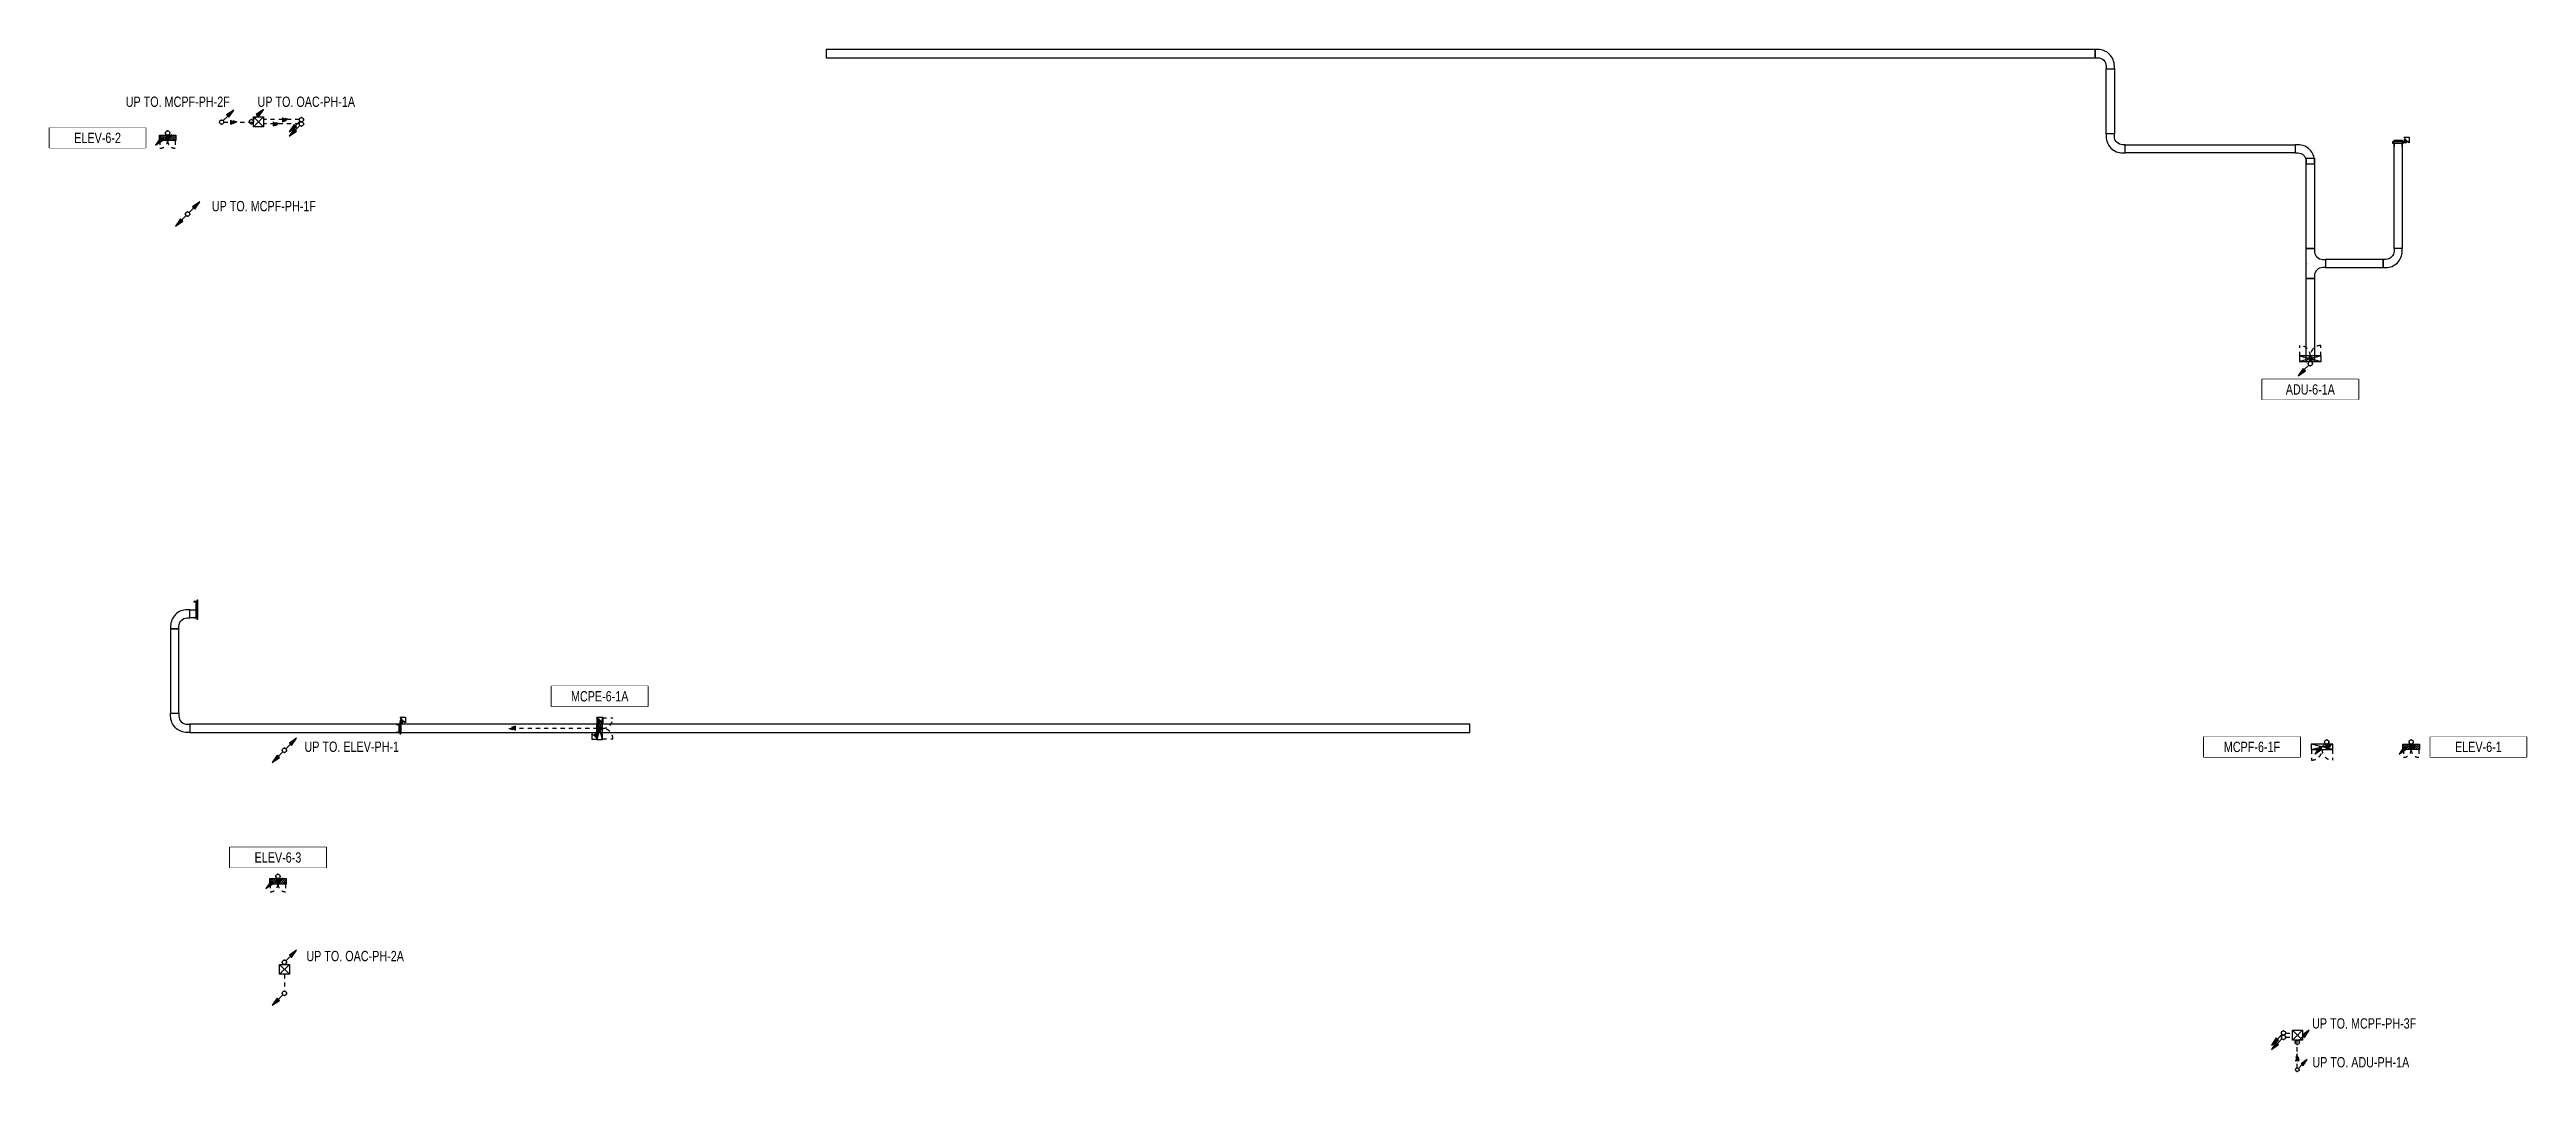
# Model space of a CAD drawing. Header units: millimetres. Extents: x -149088 to 500787, y -530175 to 1035835.
# Drawn here: x 89450 to 179732, y 822375 to 859623 of the extents above; entities that cross this region are included whole.
import ezdxf
from ezdxf.enums import TextEntityAlignment as Align

# ---------------------------------------------------------------- set-up
doc = ezdxf.new("R2010")
doc.units = ezdxf.units.MM
doc.header["$LTSCALE"] = 150
doc.linetypes.add('CONTINOUS', pattern=[0])
doc.linetypes.add('D1', pattern=[3, 1, -1, 1])
for name, color, linetype in [('------01 Distribution Panel', 3, 'Continuous'), ('------01 Motor Control Panel or Center', 4, 'Continuous'), ('------01 Motor Control Panel or Center_Fire', 232, 'Continuous'), ('-----00 LV_CABLE', 2, 'Continuous'), ('-----20 General Symbol', 3, 'Continuous'), ('-----26 Electrical Cable Tray', 200, 'Continuous')]:
    doc.layers.add(name, color=color, linetype=linetype)
doc.styles.add('ELEC', font='')
doc.styles.get('ELEC').set_extended_font_data('Dotum')

msp = doc.modelspace()

# ---------------------------------------------------------------- texts
at = {"layer": '------01 Distribution Panel', "linetype": 'CONTINOUS', "style": 'ELEC', "width": 0.8}
msp.add_text('UP TO. ELEV-PH-1', height=375, dxfattribs=at).set_placement((100466, 834212), align=Align.MIDDLE)
at = {"layer": '------01 Motor Control Panel or Center', "linetype": 'CONTINOUS', "style": 'ELEC', "width": 0.8}
for s, p in [('UP TO. OAC-PH-1A', (98808, 857721)), ('UP TO. OAC-PH-2A', (100589, 826582))]:
    msp.add_text(s, height=375, dxfattribs=at).set_placement(p, align=Align.MIDDLE)
msp.add_text('UP TO. ADU-PH-1A', height=375, dxfattribs=at).set_placement((171928, 822711), align=Align.MIDDLE_LEFT)
at = {"layer": '------01 Motor Control Panel or Center_Fire', "linetype": 'CONTINOUS', "style": 'ELEC', "width": 0.8}
for s, p in [('UP TO. MCPF-PH-2F', (94124, 857721)), ('UP TO. MCPF-PH-1F', (97263, 853917))]:
    msp.add_text(s, height=375, dxfattribs=at).set_placement(p, align=Align.MIDDLE)
msp.add_text('UP TO. MCPF-PH-3F', height=375, dxfattribs=at).set_placement((171920, 824126), align=Align.MIDDLE_LEFT)

# ---------------------------------------------------------------- blocks, each defined once
blk = doc.blocks.new('*U28')
at = {"linetype": 'Continuous', "ltscale": 0.1}
for p, q in [((-100, 57), (-100, 59)), ((-50, 57), (-50, 59)), ((0, 57), (0, 59)), ((50, 57), (50, 59)), ((100, 57), (100, 59))]:
    blk.add_line(p, q, dxfattribs=at)
blk.add_lwpolyline([(200, 0), (200, 40), (-200, 40), (-200, 0)], close=True, dxfattribs=at)
for points in [[(-150, 40), (-150, 140), (-125, 140), (-125, 137), (-147, 137), (-147, 40)], [(-147, 59), (147, 59)], [(-147, 57), (147, 57)], [(147, 43), (-147, 43)], [(150, 40), (150, 140), (125, 140), (125, 137), (147, 137), (147, 40)]]:
    blk.add_lwpolyline(points, dxfattribs=at)
at = {"linetype": 'Continuous', "ltscale": 0.1, "style": 'ELEC'}
blk.add_text('W300*H100', height=10, dxfattribs=at).set_placement((-190, 10), align=Align.MIDDLE_LEFT)
blk = doc.blocks.new('TRAY (U-D)')
at = {"color": 0}
for points in [[(156, 467), (-28, 651), (651, 651), (651, -28), (467, 156), (438, 127), (127, 438)], [(-28, 283), (-28, 255), (255, -28), (283, -28), (297, -14), (-14, 297)], [(-28, 198), (-28, 141), (141, -28), (198, -28)], [(14, 325), (325, 14), (354, 42), (42, 354)], [(71, 382), (382, 71), (410, 99), (99, 410)]]:
    blk.add_lwpolyline(points, close=True, dxfattribs=at)
blk.add_circle((0, 0), 40, dxfattribs=at)
blk = doc.blocks.new('*U27')
at = {"color": 0}
blk.add_lwpolyline([(0, 0), (-100, 0, -0.414214), (-400, 300), (-400, 400), (-700, 400), (-700, 300, 0.414214), (-100, -300), (0, -300)], format="xyb", close=True, dxfattribs=at)
at = {"color": 0, "style": 'ELEC'}
blk.add_text('W:300(ELBOW 90)', height=10, dxfattribs=at).set_placement((-5, -290), align=Align.MIDDLE_RIGHT)
blk = doc.blocks.new('*U26')
at = {"color": 0}
blk.add_lwpolyline([(-1100, 0), (-1000, 0, 0.414214), (-700, 300), (-700, 400), (-400, 400), (-400, 300, 0.414214), (-100, 0), (0, 0), (0, -300), (-1100, -300)], format="xyb", close=True, dxfattribs=at)
at = {"color": 0, "style": 'ELEC'}
blk.add_text('W:300(TEE)', height=10, dxfattribs=at).set_placement((-550, -265), align=Align.MIDDLE)
blk = doc.blocks.new('MCP_EQUIPMENT-2')
for p, q in [((200, 400), (0, -400)), ((200, -400), (0, 400))]:
    blk.add_line(p, q)
at = {"color": 1, "linetype": 'D1'}
for p, q in [((200, 380), (580, 380)), ((200, -380), (580, -380))]:
    blk.add_line(p, q, dxfattribs=at)
blk.add_lwpolyline([(200, 400), (0, 400), (0, -400), (200, -400)], close=True)
for centre, start, end in [((200, 380), 270, 0), ((200, -380), 0, 90)]:
    blk.add_arc(centre, 380, start, end, dxfattribs=at)
blk = doc.blocks.new('11')
at = {"linetype": 'D1'}
h = blk.add_hatch(color=256, dxfattribs=at)
edge = h.paths.add_edge_path()
edge.add_arc((0, 0), 75, 0, 360)
blk.add_circle((0, 0), 75, dxfattribs=at)
for p in [(-75, 0), (0, 75), (75, 0), (0, -75)]:
    blk.add_point(p, dxfattribs=at)
blk = doc.blocks.new('22')
at = {"linetype": 'D1'}
h = blk.add_hatch(color=0, dxfattribs=at)
h.dxf.hatch_style = 1
h.paths.add_polyline_path([(0, 0), (-241, 75), (-241, -75)])
at = {"color": 0, "linetype": 'D1'}
blk.add_lwpolyline([(-241, -75), (0, 0), (-241, 75)], close=True, dxfattribs=at)
blk = doc.blocks.new('O01')
blk.add_hatch(color=256).paths.add_polyline_path([(-149, -218), (-218, -149), (-368, -368)])
blk.add_line((-46, -46), (-184, -184))
blk.add_lwpolyline([(-368, -368), (-149, -218), (-218, -149), (-368, -368)])
blk.add_circle((0, 0), 65)
for p in [(-65, 0), (-65, 0), (0, 65), (0, 65), (65, 0), (65, 0), (0, -65), (0, -65)]:
    blk.add_point(p)
blk = doc.blocks.new('PNL3')
at = {"color": 1, "linetype": 'D1'}
for p, q in [((-200, 280), (-480, 280)), ((-200, -280), (-480, -280))]:
    blk.add_line(p, q, dxfattribs=at)
for p, q in [((-200, 276), (0, 76)), ((-200, 205), (0, 5)), ((-200, 135), (0, -65)), ((-200, 64), (0, -136)), ((-153, 300), (0, 147)), ((-83, 300), (0, 217)), ((-200, -7), (0, -207)), ((-200, -78), (0, -278)), ((-200, -148), (-48, -300)), ((-200, -219), (-119, -300))]:
    blk.add_line(p, q)
blk.add_lwpolyline([(0, -300), (-200, -300), (-200, 300), (0, 300)], close=True)
for centre, start, end in [((-200, 280), 180, 270), ((-200, -280), 90, 180)]:
    blk.add_arc(centre, 280, start, end, dxfattribs=at)
blk = doc.blocks.new('O05')
for p, q in [((-150, -150), (-150, 150)), ((-150, 150), (150, 150)), ((150, 150), (-150, -150)), ((-150, 150), (150, -150)), ((150, 150), (150, -150)), ((150, -150), (-150, -150))]:
    blk.add_line(p, q)
blk = doc.blocks.new('*U10')
at = {"linetype": 'Continuous', "ltscale": 0.1}
for p, q in [((-250, 57), (-250, 59)), ((-200, 57), (-200, 59)), ((-150, 57), (-150, 59)), ((-100, 57), (-100, 59)), ((-50, 57), (-50, 59)), ((0, 57), (0, 59)), ((50, 57), (50, 59)), ((100, 57), (100, 59)), ((150, 57), (150, 59)), ((200, 57), (200, 59)), ((250, 57), (250, 59))]:
    blk.add_line(p, q, dxfattribs=at)
blk.add_lwpolyline([(350, 0), (350, 40), (-350, 40), (-350, 0)], close=True, dxfattribs=at)
for points in [[(-300, 40), (-300, 140), (-275, 140), (-275, 137), (-297, 137), (-297, 40)], [(-297, 59), (297, 59)], [(-297, 57), (297, 57)], [(297, 43), (-297, 43)], [(300, 40), (300, 140), (275, 140), (275, 137), (297, 137), (297, 40)]]:
    blk.add_lwpolyline(points, dxfattribs=at)
at = {"linetype": 'Continuous', "ltscale": 0.1, "style": 'ELEC'}
blk.add_text('W600*H100', height=10, dxfattribs=at).set_placement((-340, 10), align=Align.MIDDLE_LEFT)

# ---------------------------------------------------------------- linework, layer by layer
at = {"layer": '------01 Distribution Panel', "linetype": 'CONTINOUS', "elevation": 0}
for points in [[(92954, 856775), (92954, 856035), (89450, 856035), (89450, 856775)], [(179732, 834575), (179732, 833835), (176229, 833835), (176229, 834575)], [(99528, 830545), (99528, 829805), (96024, 829805), (96024, 830545)]]:
    msp.add_lwpolyline(points, close=True, dxfattribs=at)
at = {"layer": '------01 Motor Control Panel or Center', "linetype": 'CONTINOUS'}
msp.add_lwpolyline([(173605, 847605), (173605, 846865), (170102, 846865), (170102, 847605)], close=True, dxfattribs=at)
at = {"layer": '------01 Motor Control Panel or Center', "linetype": 'CONTINOUS', "elevation": 0}
msp.add_lwpolyline([(111255, 836420), (111255, 835680), (107752, 835680), (107752, 836420)], close=True, dxfattribs=at)
at = {"layer": '------01 Motor Control Panel or Center_Fire', "linetype": 'CONTINOUS', "elevation": 0}
msp.add_lwpolyline([(171479, 834575), (171479, 833835), (167975, 833835), (167975, 834575)], close=True, dxfattribs=at)
at = {"layer": '-----00 LV_CABLE', "linetype": 'D1', "elevation": 0}
for points in [[(95802, 856977), (96885, 856977)], [(109429, 834880), (106429, 834880)], [(170954, 823776), (171204, 823776)], [(170954, 823620), (171204, 823620)]]:
    msp.add_lwpolyline(points, dxfattribs=at)
at = {"layer": '-----00 LV_CABLE', "linetype": 'D1'}
for points in [[(98554, 857068), (97245, 857068)], [(98554, 856912), (97245, 856912)], [(98012, 825917), (98012, 825305)], [(171376, 822505), (171376, 823518)]]:
    msp.add_lwpolyline(points, dxfattribs=at)
for centre, start, end in [((93813, 856494), 283.39653, 78.53459), ((171797, 848266), 101.46541, 256.60347), ((172513, 834294), 283.39653, 78.53459), ((175588, 834294), 283.39653, 78.53459)]:
    msp.add_arc(centre, 91.1, start, end, dxfattribs=at)
at = {"layer": '-----26 Electrical Cable Tray', "elevation": 0}
for points in [[(117754, 859323), (164011, 859323), (164011, 859623), (117754, 859623)], [(164411, 858923), (164711, 858923), (164711, 856555), (164411, 856555)], [(165111, 856155), (171304, 856155), (171304, 855855), (165111, 855855)], [(175204, 856315), (175204, 852375), (174904, 852375), (174904, 856315)], [(172004, 855658), (172004, 852375), (171704, 852375), (171704, 855658)], [(172404, 851975), (172404, 851675), (174504, 851675), (174504, 851975)], [(172004, 851275), (172004, 848255), (171704, 848255), (171704, 851275)], [(102254, 834730), (102254, 835030), (94564, 835030), (94564, 834730)], [(109404, 834730), (109404, 835030), (102254, 835030), (102254, 834730)], [(141222, 834730), (141222, 835030), (109460, 835030), (109460, 834730)]]:
    msp.add_lwpolyline(points, close=True, dxfattribs=at)
at = {"layer": '-----26 Electrical Cable Tray'}
for points in [[(94814, 839205), (94814, 838905), (94564, 838905), (94564, 839205)], [(94164, 838505), (93864, 838505), (93864, 835430), (94164, 835430)]]:
    msp.add_lwpolyline(points, close=True, dxfattribs=at)

# ---------------------------------------------------------------- block references
at = {"layer": '------01 Distribution Panel'}
for p, rotation in [((93754, 856505), 89.9999999999999), ((175529, 834305), 89.99999999999999)]:
    msp.add_blockref('PNL3', p, dxfattribs=dict(at, rotation=rotation))
at = {"layer": '------01 Motor Control Panel or Center', "rotation": 90}
msp.add_blockref('MCP_EQUIPMENT-2', (171854, 848255), dxfattribs=at)
at = {"layer": '------01 Motor Control Panel or Center'}
msp.add_blockref('MCP_EQUIPMENT-2', (109404, 834880), dxfattribs=at)
at = {"layer": '------01 Motor Control Panel or Center_Fire', "rotation": 270}
msp.add_blockref('MCP_EQUIPMENT-2', (172279, 834305), dxfattribs=at)
at = {"layer": '-----00 LV_CABLE', "linetype": 'D1', "xscale": 1.2, "yscale": 1.2, "zscale": 1.2, "rotation": 180}
for p in [(95724, 856977), (96807, 856991), (96807, 856990), (94484, 853627), (98012, 834083), (98012, 826355), (171376, 823440)]:
    msp.add_blockref('O01', p, dxfattribs=at)
at = {"layer": '-----00 LV_CABLE', "linetype": 'D1'}
for name, p in [('22', (96291, 856977)), ('22', (97847, 856912)), ('22', (98177, 857068)), ('11', (93754, 856405)), ('11', (171854, 848355)), ('11', (109504, 834880)), ('11', (172454, 834205)), ('11', (175529, 834205))]:
    msp.add_blockref(name, p, dxfattribs=at)
at = {"layer": '-----00 LV_CABLE', "linetype": 'D1', "xscale": 1.2, "yscale": 1.2, "zscale": 1.2}
for name, p in [('O05', (97065, 856990)), ('O01', (98632, 857068)), ('O01', (98632, 856912)), ('O01', (94484, 853627)), ('O01', (172454, 834383)), ('O01', (98012, 834083)), ('O05', (98012, 826097)), ('O01', (98012, 825227)), ('O01', (170876, 823776)), ('O01', (170876, 823620)), ('O05', (171384, 823698))]:
    msp.add_blockref(name, p, dxfattribs=at)
at = {"layer": '-----00 LV_CABLE', "linetype": 'D1'}
for name, p, rotation in [('22', (106188, 834880), 180), ('22', (171376, 823012), 90), ('O01', (171376, 822440), 180)]:
    msp.add_blockref(name, p, dxfattribs=dict(at, rotation=rotation))
at = {"layer": '-----20 General Symbol', "xscale": 1.2, "yscale": 1.2, "zscale": 1.2}
msp.add_blockref('O01', (175529, 834383), dxfattribs=at)
at = {"layer": '-----26 Electrical Cable Tray', "linetype": 'D1'}
for name, p, rotation in [('*U27', (164011, 859323), 180), ('*U27', (171304, 855855), 179.9999999999999), ('*U26', (172004, 851275), 270), ('*U27', (174904, 852375), 89.99999999999997)]:
    msp.add_blockref(name, p, dxfattribs=dict(at, rotation=rotation))
msp.add_blockref('*U27', (165111, 856155), dxfattribs=at)
at = {"layer": '-----26 Electrical Cable Tray', "linetype": 'Continuous', "ltscale": 7.5}
for p, rotation in [((175054, 856255), 180), ((102254, 834880), 89.99999999999999), ((109404, 834880), 270)]:
    msp.add_blockref('*U28', p, dxfattribs=dict(at, rotation=rotation))
at = {"layer": '-----26 Electrical Cable Tray', "linetype": 'Continuous', "xscale": 0.3, "yscale": 0.3, "zscale": 0.3}
for p in [(175266, 856235), (102234, 835092), (109424, 835092)]:
    msp.add_blockref('TRAY (U-D)', p, dxfattribs=at)
at = {"layer": '-----26 Electrical Cable Tray'}
for name, p, rotation in [('*U27', (94164, 838505), 270), ('*U10', (94854, 839205), 89.99999999999999)]:
    msp.add_blockref(name, p, dxfattribs=dict(at, rotation=rotation))
at = {"layer": '-----26 Electrical Cable Tray', "xscale": -1, "rotation": 270}
msp.add_blockref('*U27', (94164, 835430), dxfattribs=at)
at = {"layer": '-----26 Electrical Cable Tray', "linetype": 'Continuous', "xscale": 0.3, "yscale": 0.3, "zscale": 0.3, "rotation": 180}
msp.add_blockref('TRAY (U-D)', (109424, 834668), dxfattribs=at)

msp.set_redraw_order([(e.dxf.handle, doc.entitydb.next_handle()) for e in msp.query("TEXT MTEXT ATTDEF DIMENSION ARC_DIMENSION")])  # texts and dimensions are drawn at this point

# ---------------------------------------------------------------- next in the draw order: wipeouts: each hides what was drawn before it
for points, layer in [([(89450, 856775), (92954, 856775), (92954, 856035), (89450, 856035)], '------01 Distribution Panel'), ([(176229, 834575), (179732, 834575), (179732, 833835), (176229, 833835)], '------01 Distribution Panel'), ([(96024, 830545), (99528, 830545), (99528, 829805), (96024, 829805)], '------01 Distribution Panel'), ([(167975, 834575), (171479, 834575), (171479, 833835), (167975, 833835)], '------01 Motor Control Panel or Center_Fire')]:
    msp.add_wipeout(points).dxf.layer = layer
at = {"color": 1}
for points in [[(170102, 847605), (173605, 847605), (173605, 846865), (170102, 846865)], [(107752, 836420), (111255, 836420), (111255, 835680), (107752, 835680)]]:
    msp.add_wipeout(points, dxfattribs=at).dxf.layer = '------01 Motor Control Panel or Center'

# ---------------------------------------------------------------- next in the draw order: linework, layer by layer
at = {"layer": '-----00 LV_CABLE', "linetype": 'D1'}
msp.add_arc((97836, 829394), 91.1, 283.39653, 78.53459, dxfattribs=at)

# ---------------------------------------------------------------- next in the draw order: block references
at = {"layer": '------01 Distribution Panel', "rotation": 89.99999999999993}
msp.add_blockref('PNL3', (97776, 829405), dxfattribs=at)
msp.add_blockref('PNL3', (97776, 829405), dxfattribs=at)
at = {"layer": '-----00 LV_CABLE', "linetype": 'D1', "xscale": 1.2, "yscale": 1.2, "zscale": 1.2}
for p in [(93754, 856583), (171854, 848177), (97776, 829483)]:
    msp.add_blockref('O01', p, dxfattribs=at)
at = {"layer": '-----00 LV_CABLE', "linetype": 'D1'}
msp.add_blockref('11', (97776, 829305), dxfattribs=at)

# ---------------------------------------------------------------- next in the draw order: texts
at = {"layer": '------01 Distribution Panel', "linetype": 'CONTINOUS', "style": 'ELEC', "width": 0.8}
for s, p in [('ELEV-6-2', (91202, 856405)), ('ELEV-6-1', (177980, 834205)), ('ELEV-6-3', (97776, 830175))]:
    msp.add_text(s, height=375, dxfattribs=at).set_placement(p, align=Align.MIDDLE)
at = {"layer": '------01 Motor Control Panel or Center', "linetype": 'CONTINOUS', "style": 'ELEC', "width": 0.8}
for s, p in [('ADU-6-1A', (171854, 847235)), ('MCPE-6-1A', (109504, 836050))]:
    msp.add_text(s, height=375, dxfattribs=at).set_placement(p, align=Align.MIDDLE)
at = {"layer": '------01 Motor Control Panel or Center_Fire', "linetype": 'CONTINOUS', "style": 'ELEC', "width": 0.8}
msp.add_text('MCPF-6-1F', height=375, dxfattribs=at).set_placement((169727, 834205), align=Align.MIDDLE)

doc.saveas('drawing.dxf')
